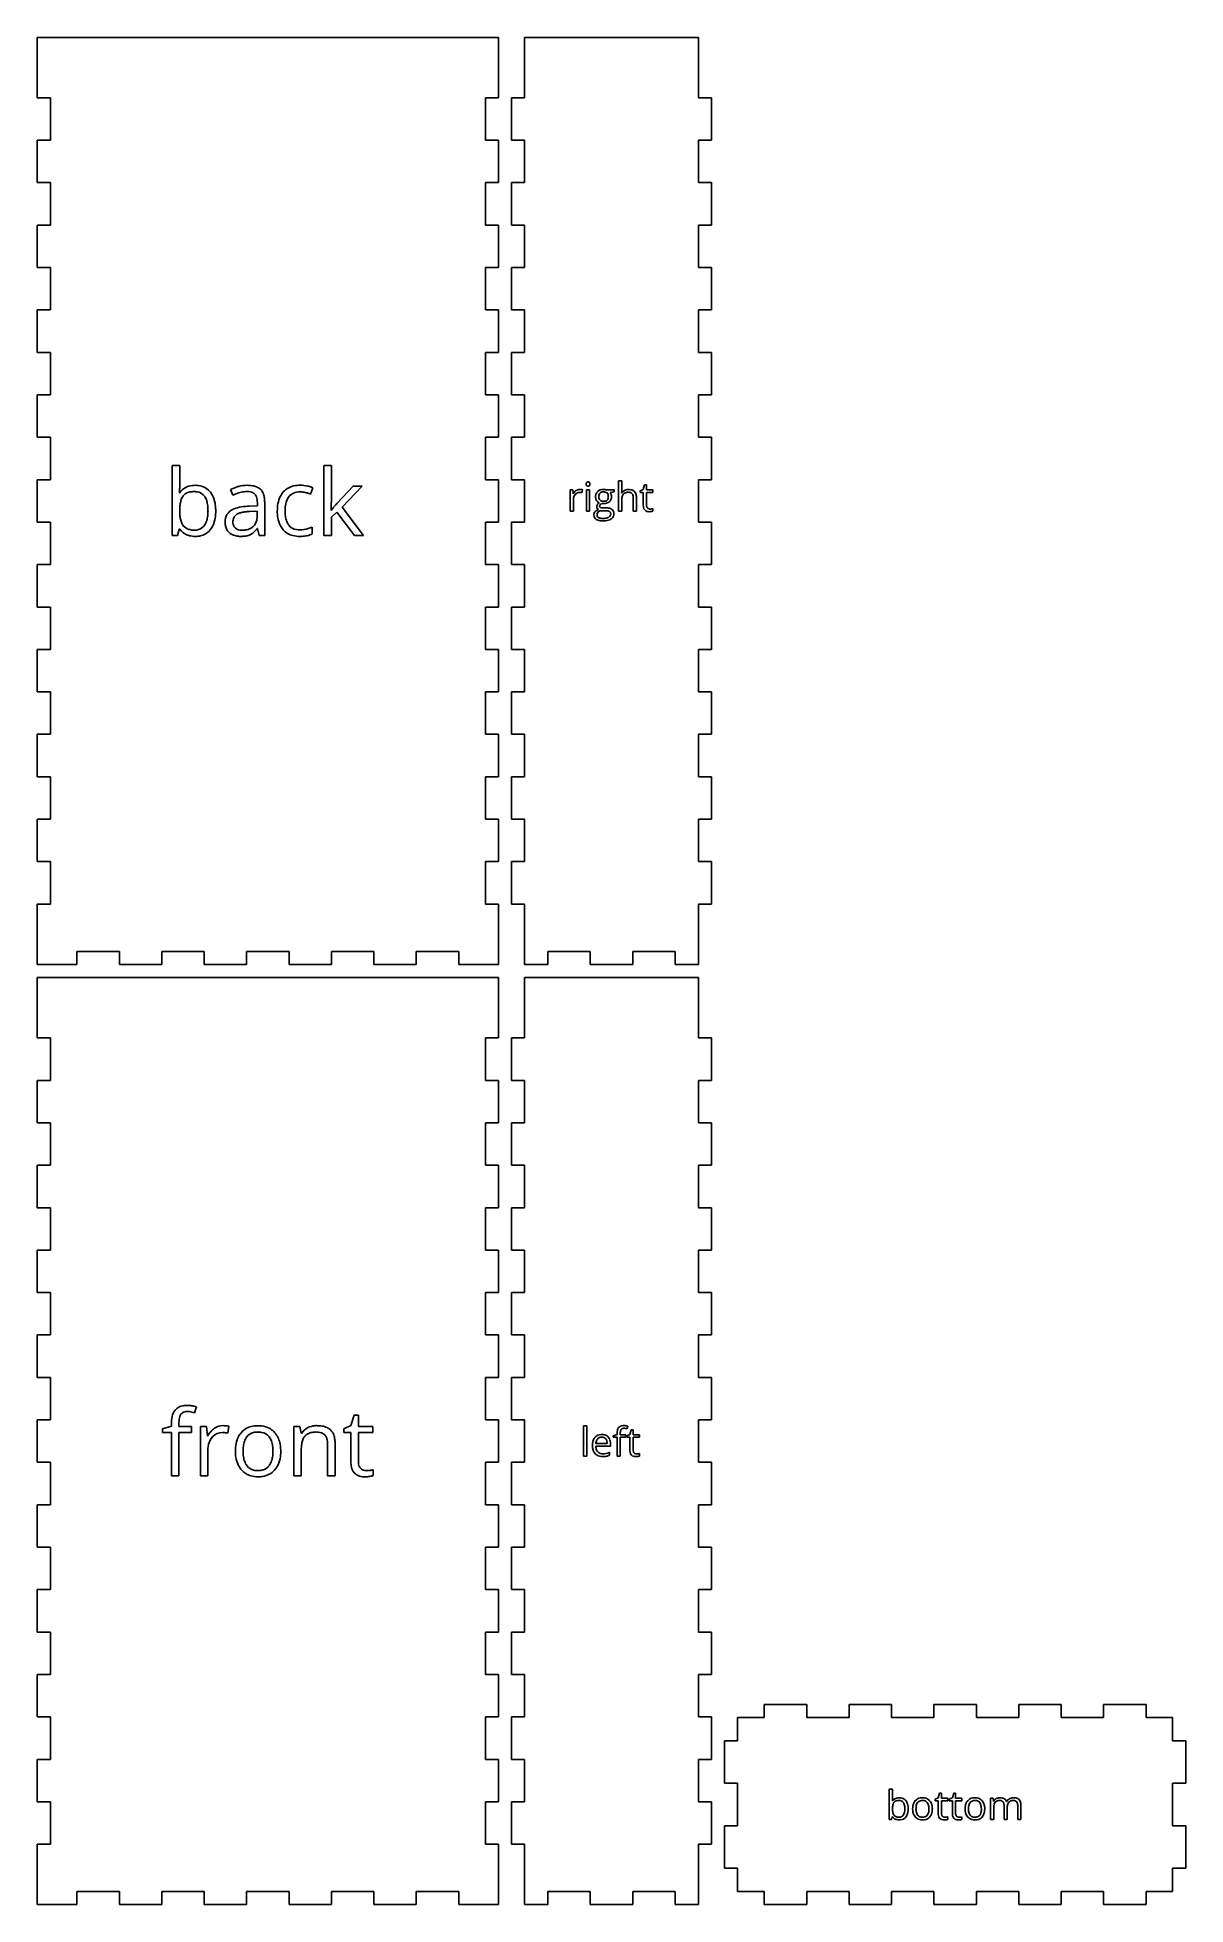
# Model space of a CAD drawing. Header units: millimetres. Extents: x 0 to 264, y 3 to 432.
import ezdxf

# ---------------------------------------------------------------- set-up
doc = ezdxf.new("R2010")
doc.units = ezdxf.units.MM

msp = doc.modelspace()

# ---------------------------------------------------------------- linework, layer by layer
at = {"layer": 'back_labelLayer'}
for p, q in [((31.02, 317.55), (31.02, 333.66)), ((31.02, 333.66), (32.74, 333.66)), ((32.74, 333.66), (32.74, 329.74)), ((65.9, 317.55), (65.9, 333.66)), ((65.9, 333.66), (67.6, 333.66)), ((67.6, 333.66), (67.6, 325.12)), ((32.66, 327.38), (32.74, 327.38)), ((44.97, 326.79), (44.44, 328.11)), ((63.37, 328.51), (62.84, 327.05)), ((68.95, 325.01), (72.62, 328.9)), ((74.66, 328.9), (70.06, 324.06)), ((72.62, 328.9), (74.66, 328.9)), ((48.66, 324.29), (50.59, 324.35)), ((50.55, 323.13), (48.83, 323.06)), ((50.55, 322.1), (50.55, 323.13)), ((50.59, 324.35), (50.59, 325.05)), ((52.27, 325.29), (52.27, 317.55)), ((67.51, 323.36), (67.6, 323.36)), ((68.89, 322.91), (67.6, 321.79)), ((67.6, 321.79), (67.6, 317.55)), ((72.9, 317.55), (68.89, 322.91)), ((70.06, 324.06), (74.98, 317.55)), ((32.26, 317.55), (31.02, 317.55)), ((32.62, 319.01), (32.26, 317.55)), ((32.74, 319.01), (32.62, 319.01)), ((50.65, 319.16), (50.57, 319.16)), ((50.99, 317.55), (50.65, 319.16)), ((52.27, 317.55), (50.99, 317.55)), ((63.21, 319.45), (63.21, 317.93)), ((67.6, 317.55), (65.9, 317.55)), ((74.98, 317.55), (72.9, 317.55))]:
    msp.add_line(p, q, dxfattribs=at)
for centre, radius, start, end in [((6.89, 329.38), 25.85, 355.7239, 358.1259), ((11.28, 329.08), 21.45, 355.4716, 355.6529), ((-3.08, 329.71), 35.83, 358.1123, 0.0484), ((35.95, 325.15), 3.91, 95.1835, 145.1109), ((35.88, 324.88), 2.94, 143.3382, 161.256), ((35.33, 325.24), 2.29, 120.1403, 142.4249), ((35.66, 324.62), 2.99, 100.4469, 119.6701), ((36.02, 322.81), 4.83, 89.5731, 100.7324), ((36.29, 323.21), 5.87, 89.8743, 96.8145), ((36.08, 323.67), 3.97, 78.6781, 90.375), ((36.35, 323.83), 5.25, 74.2393, 90.5624), ((36.42, 325.1), 2.51, 35.5408, 79.8011), ((36.7, 325.1), 3.93, 38.5631, 74.067), ((36.14, 324.9), 2.85, 32.7034, 35.5241), ((35.37, 324.46), 3.73, 15.778, 32.0151), ((35.81, 324.41), 5.06, 16.4709, 38.4075), ((48.2, 321.14), 7.92, 106.3568, 118.335), ((50.01, 316.45), 11.51, 112.2122, 115.9641), ((48.88, 319.29), 8.45, 103.6227, 112.432), ((48.54, 320.09), 9.02, 104.5162, 106.549), ((48.29, 321.12), 7.96, 90.0714, 104.6521), ((48.22, 322.07), 5.59, 90.4485, 103.7665), ((48.19, 323.42), 4.25, 83.6507, 90.1753), ((48.32, 321.82), 7.26, 81.568, 90.3249), ((48.36, 324.84), 2.81, 70.5716, 83.9929), ((48.73, 325.84), 1.74, 42.7296, 71.038), ((48.74, 324.56), 4.49, 68.2274, 81.7494), ((48.58, 325.76), 1.92, 20.4094, 41.4479), ((47.52, 325.35), 3.05, 7.8273, 20.6042), ((49.32, 326.01), 2.92, 47.8683, 68.2934), ((49.42, 326.2), 2.72, 19.2331, 46.6741), ((47.84, 325.61), 4.41, 6.3379, 19.6815), ((45.5, 325.32), 6.76, 359.8027, 6.6583), ((61.35, 323.82), 6.12, 153.0875, 170.1051), ((60.1, 324.42), 4.74, 138.655, 152.6853), ((59.87, 324.59), 4.45, 101.4913, 138.3134), ((60.06, 324.67), 2.88, 114.4266, 161.6633), ((60.33, 323.77), 3.81, 88.7194, 112.5668), ((60.4, 322.36), 6.75, 89.5892, 102.1788), ((60.41, 323.77), 3.81, 87.6749, 89.9749), ((60.45, 321.35), 7.75, 77.7702, 89.9475), ((60.35, 322.66), 4.92, 81.691, 87.5079), ((60.04, 320.51), 7.1, 77.2999, 81.7345), ((59.62, 318.52), 9.13, 74.7802, 77.4498), ((60.02, 319.95), 7.64, 68.3294, 74.8831), ((60.3, 320.54), 8.58, 74.6797, 77.9579), ((61.09, 323.41), 5.6, 70.0946, 74.7386), ((61.85, 325.48), 3.4, 63.5034, 70.1862), ((62.21, 326.23), 2.56, 62.9277, 63.1875), ((45.98, 323.24), 13.24, 177.6177, 180.0425), ((44.1, 323.19), 11.36, 179.7763, 185.7075), ((42, 323.45), 9.25, 171.0668, 177.8457), ((39.62, 322.73), 6.86, 185.5925, 194.2051), ((38.17, 324.06), 5.37, 160.8926, 171.2334), ((32.86, 322.8), 6.35, 343.4171, 353.6369), ((32.9, 323.73), 6.3, 6.1649, 16.0396), ((29.08, 323.29), 10.15, 359.7681, 6.3095), ((29.39, 323.22), 9.85, 353.4935, 0.2206), ((33.23, 323.6), 7.76, 5.1339, 16.7973), ((30.94, 323.17), 10.08, 350.6563, 0.338), ((29.98, 323.26), 11.03, 359.8779, 5.4094), ((46.14, 320.81), 2.97, 115.4905, 182.3568), ((47.63, 318.08), 6.08, 101.3568, 117.0799), ((46.82, 320.85), 1.83, 120.9734, 172.418), ((47.26, 320.17), 2.64, 113.5887, 121.6805), ((47.9, 318.65), 4.29, 102.7996, 113.2433), ((48.82, 312.49), 11.8, 92.4696, 101.7065), ((48.67, 315.37), 7.66, 96.3545, 102.9953), ((49.24, 310.45), 12.62, 91.8565, 96.4478), ((49.17, 307.51), 16.79, 91.7165, 92.9096), ((46.18, 322.07), 4.36, 346.9178, 0.2825), ((45.65, 325.08), 4.94, 359.6933, 8.0036), ((45.08, 322.1), 5.46, 359.8172, 359.9995), ((64.65, 323.21), 9.48, 169.8978, 180.3689), ((65.56, 323.14), 10.39, 179.9388, 183.9815), ((62.77, 322.89), 7.58, 183.5914, 196.354), ((66.45, 323.2), 9.5, 174.531, 180.1549), ((65.28, 323.13), 8.32, 179.7041, 188.0744), ((62.75, 323.61), 5.77, 160.1419, 175.1368), ((62.28, 322.69), 5.29, 187.9315, 200.3885), ((-3.41, 328.29), 71.09, 356.0205, 356.0552), ((11.74, 327.27), 55.91, 356.0329, 356.6443), ((33.9, 325.98), 33.71, 356.6325, 357.491), ((47.24, 325.39), 20.36, 357.5041, 358.3308), ((56.14, 325.14), 11.45, 358.2739, 359.8927), ((75.9, 317.48), 10.17, 142.3234, 144.7075), ((81.32, 313.3), 17.01, 140.4331, 142.3366), ((88.38, 307.49), 26.16, 139.2799, 140.4703), ((96.54, 300.47), 36.92, 138.3417, 139.2877), ((35.84, 321.22), 3.81, 215.585, 245.8362), ((36.75, 321.98), 3.89, 193.943, 208.0218), ((35.59, 321.39), 2.59, 208.5537, 217.5605), ((35.5, 321.35), 2.49, 218.1691, 253.8047), ((36.13, 321.89), 4.54, 245.9802, 255.5456), ((35.96, 322.78), 3.99, 253.1382, 266.8483), ((36.27, 322.56), 5.21, 255.7755, 270.3185), ((36.09, 324.31), 5.53, 266.3775, 270.0511), ((36.13, 322.21), 3.43, 269.3869, 285.8631), ((36.59, 321.43), 4.07, 274.064, 321.4081), ((36.39, 321.29), 2.47, 286.0163, 326.8497), ((35.16, 322.1), 3.94, 326.7105, 343.6662), ((36, 321.91), 4.83, 321.3162, 335.5436), ((34.45, 322.58), 6.51, 335.8306, 350.8255), ((47.49, 320.65), 4.32, 179.5457, 192.6949), ((46.03, 320.29), 2.82, 192.0828, 227.4521), ((46.11, 320.4), 2.96, 227.7689, 237.805), ((46.36, 320.86), 3.48, 238.3273, 258.9184), ((47.68, 320.68), 2.71, 171.2122, 180.2058), ((47.42, 320.65), 2.46, 179.5266, 192.7787), ((46.59, 320.44), 1.6, 192.3265, 222.058), ((46.53, 320.41), 1.53, 222.5804, 229.2548), ((46.74, 320.68), 1.87, 229.7837, 254.2724), ((47.02, 321.6), 2.84, 253.9397, 266.4534), ((47.11, 322.63), 3.86, 266.0783, 270.0591), ((47.14, 323.49), 4.73, 269.5792, 282.0413), ((46.9, 323.19), 5.84, 272.9335, 281.4139), ((47.28, 321.35), 3.96, 281.298, 293.7313), ((47.49, 321.96), 3.16, 281.7121, 306.4594), ((47.57, 320.6), 3.17, 294.3933, 304.7371), ((47.64, 321.71), 2.87, 306.9881, 313.8559), ((46.73, 321.8), 4.63, 304.8485, 314.8531), ((47.62, 321.7), 2.88, 314.1892, 347.427), ((44.98, 323.58), 7.12, 314.7445, 321.7072), ((60.27, 322.13), 4.97, 196.0167, 221.1349), ((59.77, 321.76), 4.35, 221.7976, 256.8021), ((60.66, 322.09), 3.56, 200.4183, 216.6393), ((59.98, 321.6), 2.73, 216.9695, 261.3103), ((60.28, 323.77), 6.42, 256.4244, 270.489), ((60.28, 323), 4.16, 260.136, 270.2692), ((60.26, 326.04), 7.19, 270.2658, 286.2891), ((60.49, 324.56), 7.21, 272.598, 282.1878), ((60.99, 322.29), 4.89, 282.0344, 296.9454), ((59.83, 327.67), 8.88, 286.0461, 292.3654), ((36.31, 323.17), 5.83, 269.9226, 275.5482), ((46.73, 322.62), 5.27, 258.672, 270.4047), ((46.77, 325.08), 7.73, 269.9539, 273.1491), ((60.34, 326.77), 9.42, 269.9655, 272.8643)]:
    msp.add_arc(centre, radius, start, end, dxfattribs=at)
at = {"layer": 'back_outsideCutPath'}
for p, q in [((0, 432), (0, 418.12)), ((106, 432), (0, 432)), ((106, 418.12), (106, 432)), ((0, 418.12), (3, 418.12)), ((3, 418.12), (3, 408.38)), ((103, 408.38), (103, 418.12)), ((103, 418.12), (106, 418.12)), ((3, 408.38), (0, 408.38)), ((0, 408.38), (0, 398.62)), ((106, 408.38), (103, 408.38)), ((106, 398.62), (106, 408.38)), ((0, 398.62), (3, 398.62)), ((3, 398.62), (3, 388.88)), ((103, 388.88), (103, 398.62)), ((103, 398.62), (106, 398.62)), ((3, 388.88), (0, 388.88)), ((0, 388.88), (0, 379.12)), ((106, 388.88), (103, 388.88)), ((106, 379.12), (106, 388.88)), ((0, 379.12), (3, 379.12)), ((3, 379.12), (3, 369.38)), ((103, 369.38), (103, 379.12)), ((103, 379.12), (106, 379.12)), ((3, 369.38), (0, 369.38)), ((0, 369.38), (0, 359.62)), ((106, 369.38), (103, 369.38)), ((106, 359.62), (106, 369.38)), ((0, 359.62), (3, 359.62)), ((3, 359.62), (3, 349.88)), ((103, 349.88), (103, 359.62)), ((103, 359.62), (106, 359.62)), ((3, 349.88), (0, 349.88)), ((0, 349.88), (0, 340.12)), ((106, 349.88), (103, 349.88)), ((106, 340.12), (106, 349.88)), ((0, 340.12), (3, 340.12)), ((3, 340.12), (3, 330.38)), ((103, 330.38), (103, 340.12)), ((103, 340.12), (106, 340.12)), ((3, 330.38), (0, 330.38)), ((0, 330.38), (0, 320.62)), ((106, 330.38), (103, 330.38)), ((106, 320.62), (106, 330.38)), ((0, 320.62), (3, 320.62)), ((3, 320.62), (3, 310.88)), ((103, 310.88), (103, 320.62)), ((103, 320.62), (106, 320.62)), ((3, 310.88), (0, 310.88)), ((0, 310.88), (0, 301.12)), ((106, 310.88), (103, 310.88)), ((106, 301.12), (106, 310.88)), ((0, 301.12), (3, 301.12)), ((3, 301.12), (3, 291.38)), ((103, 291.38), (103, 301.12)), ((103, 301.12), (106, 301.12)), ((3, 291.38), (0, 291.38)), ((0, 291.38), (0, 281.62)), ((106, 291.38), (103, 291.38)), ((106, 281.62), (106, 291.38)), ((0, 281.62), (3, 281.62)), ((3, 281.62), (3, 271.88)), ((103, 271.88), (103, 281.62)), ((103, 281.62), (106, 281.62)), ((3, 271.88), (0, 271.88)), ((0, 271.88), (0, 262.12)), ((106, 271.88), (103, 271.88)), ((106, 262.12), (106, 271.88)), ((0, 262.12), (3, 262.12)), ((3, 262.12), (3, 252.38)), ((103, 252.38), (103, 262.12)), ((103, 262.12), (106, 262.12)), ((3, 252.38), (0, 252.38)), ((0, 252.38), (0, 242.62)), ((106, 252.38), (103, 252.38)), ((106, 242.62), (106, 252.38)), ((0, 242.62), (3, 242.62)), ((3, 242.62), (3, 232.88)), ((103, 232.88), (103, 242.62)), ((103, 242.62), (106, 242.62)), ((3, 232.88), (0, 232.88)), ((0, 232.88), (0, 219)), ((106, 232.88), (103, 232.88)), ((106, 219), (106, 232.88)), ((0, 219), (9.12, 219)), ((9.12, 219), (9.12, 222)), ((9.12, 222), (18.88, 222)), ((18.88, 222), (18.88, 219)), ((18.88, 219), (28.62, 219)), ((28.62, 219), (28.62, 222)), ((28.62, 222), (38.38, 222)), ((38.38, 222), (38.38, 219)), ((38.38, 219), (48.12, 219)), ((48.12, 219), (48.12, 222)), ((48.12, 222), (57.88, 222)), ((57.88, 222), (57.88, 219)), ((57.88, 219), (67.62, 219)), ((67.62, 219), (67.62, 222)), ((67.62, 222), (77.38, 222)), ((77.38, 222), (77.38, 219)), ((77.38, 219), (87.12, 219)), ((87.12, 219), (87.12, 222)), ((87.12, 222), (96.88, 222)), ((96.88, 222), (96.88, 219)), ((96.88, 219), (106, 219))]:
    msp.add_line(p, q, dxfattribs=at)
at = {"layer": 'bottom_labelLayer'}
for p, q in [((195.87, 22.55), (195.87, 29.54)), ((195.87, 29.54), (196.61, 29.54)), ((196.58, 26.82), (196.61, 26.82)), ((196.61, 29.54), (196.61, 27.84)), ((206.41, 27.25), (207.11, 27.56)), ((206.41, 26.89), (206.41, 27.25)), ((207.11, 26.89), (206.41, 26.89)), ((207.11, 27.56), (207.43, 28.61)), ((207.11, 23.97), (207.11, 26.89)), ((207.43, 28.61), (207.86, 28.61)), ((207.86, 28.61), (207.86, 27.47)), ((207.86, 27.47), (209.29, 27.47)), ((209.29, 26.89), (207.86, 26.89)), ((207.86, 26.89), (207.86, 24)), ((209.29, 27.47), (209.29, 26.89)), ((209.66, 27.25), (210.36, 27.56)), ((209.66, 26.89), (209.66, 27.25)), ((210.36, 26.89), (209.66, 26.89)), ((210.36, 27.56), (210.68, 28.61)), ((210.36, 23.97), (210.36, 26.89)), ((210.68, 28.61), (211.11, 28.61)), ((211.11, 28.61), (211.11, 27.47)), ((211.11, 27.47), (212.54, 27.47)), ((212.54, 26.89), (211.11, 26.89)), ((211.11, 26.89), (211.11, 24)), ((212.54, 27.47), (212.54, 26.89)), ((219.11, 22.55), (219.11, 27.47)), ((219.11, 27.47), (219.72, 27.47)), ((219.72, 27.47), (219.84, 26.8)), ((219.84, 26.8), (219.88, 26.8)), ((222.25, 22.55), (222.25, 25.75)), ((222.84, 26.73), (222.88, 26.73)), ((225.39, 22.55), (225.39, 25.75)), ((226.13, 25.76), (226.13, 22.55)), ((196.4, 22.55), (195.87, 22.55)), ((196.56, 23.18), (196.4, 22.55)), ((196.61, 23.18), (196.56, 23.18)), ((209.32, 23.17), (209.32, 22.6)), ((212.57, 23.17), (212.57, 22.6)), ((219.86, 22.55), (219.11, 22.55)), ((219.86, 25.13), (219.86, 22.55)), ((222.99, 22.55), (222.25, 22.55)), ((222.99, 25.3), (222.99, 22.55)), ((226.13, 22.55), (225.39, 22.55))]:
    msp.add_line(p, q, dxfattribs=at)
for centre, radius, start, end in [((185.39, 27.68), 11.22, 355.7239, 358.1259), ((187.28, 27.55), 9.33, 355.4717, 355.6526), ((181.06, 27.83), 15.55, 358.1123, 0.0484), ((198, 25.85), 1.7, 95.1835, 145.1109), ((198.97, 25.38), 2.33, 160.8926, 171.2334), ((197.97, 25.73), 1.28, 143.3382, 161.256), ((197.73, 25.89), 0.992, 120.1403, 142.4249), ((197.88, 25.62), 1.3, 100.4469, 119.6701), ((198.03, 24.83), 2.1, 89.5731, 100.7324), ((198.15, 25.01), 2.55, 89.8743, 96.8146), ((198.06, 25.21), 1.72, 78.6781, 90.3749), ((198.18, 25.28), 2.28, 74.2393, 90.5624), ((198.21, 25.83), 1.09, 35.5408, 79.8011), ((198.33, 25.83), 1.71, 38.5631, 74.067), ((198.08, 25.74), 1.24, 32.7034, 35.5242), ((197.75, 25.55), 1.62, 15.7779, 32.0151), ((196.68, 25.23), 2.74, 6.1649, 16.0397), ((197.94, 25.53), 2.2, 16.4709, 38.4075), ((196.82, 25.18), 3.37, 5.1338, 16.7973), ((205.1, 25.04), 3.87, 169.2443, 180.3881), ((203.79, 25.3), 2.53, 150.7112, 169.4695), ((203.37, 25.52), 2.06, 138.176, 150.2287), ((203.3, 25.57), 1.97, 99.1759, 137.9833), ((204.52, 25.21), 2.5, 162.0653, 173.1675), ((203.6, 25.52), 1.54, 142.9026, 162.375), ((203.31, 25.72), 1.19, 103.4685, 142.3119), ((203.49, 24.67), 2.9, 89.7327, 100.0759), ((203.46, 25.16), 1.77, 89.4806, 103.8805), ((203.49, 25.05), 1.88, 79.3453, 90.3175), ((203.53, 25.06), 2.51, 73.5223, 90.5692), ((203.63, 25.69), 1.23, 37.9578, 80.4006), ((203.67, 25.59), 1.95, 41.1446, 73.2134), ((203.38, 25.51), 1.54, 20.0257, 37.4351), ((202.62, 25.23), 2.34, 7.744, 20.069), ((203.39, 25.35), 2.32, 13.5014, 41.0703), ((202.31, 25.07), 3.44, 1.1277, 13.88), ((217.15, 25.04), 3.87, 169.2443, 180.3881), ((215.84, 25.3), 2.53, 150.7112, 169.4695), ((215.42, 25.52), 2.06, 138.176, 150.2287), ((215.35, 25.57), 1.97, 99.1759, 137.9833), ((216.57, 25.21), 2.5, 162.0653, 173.1675), ((215.66, 25.52), 1.54, 142.9026, 162.375), ((215.37, 25.72), 1.19, 103.4685, 142.3119), ((215.54, 24.67), 2.9, 89.7327, 100.0759), ((215.52, 25.16), 1.77, 89.4806, 103.8805), ((215.54, 25.05), 1.88, 79.3453, 90.3175), ((215.58, 25.06), 2.51, 73.5223, 90.5692), ((215.69, 25.69), 1.23, 37.9578, 80.4006), ((215.73, 25.59), 1.95, 41.1446, 73.2134), ((215.43, 25.51), 1.54, 20.0257, 37.4351), ((214.67, 25.23), 2.34, 7.744, 20.069), ((215.45, 25.35), 2.32, 13.5014, 41.0703), ((214.36, 25.07), 3.44, 1.1277, 13.88), ((223.61, 25.2), 3.75, 171.3042, 178.3502), ((221.14, 26.06), 1.47, 117.1209, 149.5424), ((222.1, 25.44), 2.22, 161.0234, 171.4469), ((221.18, 25.76), 1.25, 143.0769, 161.3914), ((220.96, 25.91), 0.977, 123.702, 142.3022), ((221.05, 25.74), 1.17, 101.1547, 123.0655), ((221.29, 25.79), 1.77, 93.8343, 117.5072), ((221.2, 25.08), 1.85, 89.5573, 101.4832), ((221.33, 25.43), 2.14, 89.9663, 94.2832), ((221.21, 25.18), 1.75, 85.5238, 90.0793), ((221.36, 25.12), 2.44, 77.5572, 90.5513), ((221.26, 25.69), 1.24, 72.3601, 85.9562), ((221.41, 26.12), 0.782, 41.0611, 72.8994), ((221.58, 26.1), 1.44, 52.7027, 78.0054), ((221.31, 26.06), 0.901, 20.7071, 40.0218), ((220.86, 25.88), 1.38, 7.9865, 20.795), ((220.05, 25.76), 2.2, 359.6948, 8.1472), ((221.66, 26.25), 1.27, 22.2098, 51.497), ((224.23, 25.95), 1.56, 119.4042, 150.1829), ((226.27, 25.32), 3.28, 172.3776, 180.183), ((225.03, 25.49), 2.02, 160.8732, 172.5273), ((224.28, 25.75), 1.23, 140.9765, 161.17), ((224.09, 25.9), 0.988, 122.3598, 140.2884), ((224.4, 25.69), 1.87, 118.2584, 120.0628), ((224.4, 25.67), 1.89, 95.8635, 117.9693), ((224.2, 25.7), 1.21, 101.0032, 121.784), ((224.34, 25.01), 1.92, 89.5622, 101.2962), ((224.46, 25.21), 2.35, 89.9197, 96.2618), ((224.36, 25.2), 1.73, 85.8144, 90.0686), ((224.48, 24.97), 2.59, 79.9361, 90.3804), ((224.4, 25.69), 1.24, 72.6396, 86.2568), ((224.55, 26.12), 0.785, 41.0408, 73.1793), ((224.66, 25.91), 1.64, 62.9724, 80.1665), ((224.45, 26.06), 0.901, 20.7071, 40.0218), ((224, 25.88), 1.38, 7.9865, 20.795), ((223.19, 25.76), 2.2, 359.6948, 8.1472), ((224.84, 26.28), 1.23, 44.229, 62.6229), ((224.78, 26.25), 1.28, 19.5612, 43.3161), ((224, 25.96), 2.12, 7.5042, 19.9645), ((222.71, 25.78), 3.42, 359.7107, 7.6907), ((202.36, 25.02), 5.75, 177.6177, 180.0425), ((201.54, 25), 4.93, 179.7763, 185.7075), ((197.95, 24.14), 1.65, 215.585, 245.8362), ((200.63, 25.11), 4.02, 171.0668, 177.8457), ((199.6, 24.8), 2.98, 185.5925, 194.2051), ((198.35, 24.47), 1.69, 193.943, 208.0219), ((197.85, 24.22), 1.12, 208.5537, 217.5605), ((197.81, 24.2), 1.08, 218.1691, 253.8047), ((198.08, 24.44), 1.97, 245.9801, 255.5456), ((198.01, 24.82), 1.73, 253.1382, 266.8483), ((198.14, 24.72), 2.26, 255.7755, 270.3186), ((198.06, 25.48), 2.4, 266.3775, 270.0511), ((198.08, 24.57), 1.49, 269.3869, 285.863), ((198.16, 24.99), 2.53, 269.9226, 275.5481), ((198.28, 24.23), 1.77, 274.064, 321.4081), ((198.19, 24.17), 1.07, 286.0163, 326.8497), ((197.66, 24.53), 1.71, 326.7105, 343.6661), ((196.66, 24.83), 2.76, 343.4172, 353.6369), ((195.02, 25.04), 4.41, 359.7681, 6.3095), ((195.16, 25.01), 4.27, 353.4934, 0.2206), ((198.02, 24.44), 2.1, 321.3162, 335.5436), ((197.35, 24.73), 2.83, 335.8306, 350.8255), ((195.83, 24.99), 4.37, 350.6563, 0.338), ((195.41, 25.03), 4.79, 359.878, 5.4094), ((204.96, 25), 3.73, 179.7745, 189.0933), ((204, 24.84), 2.76, 188.9103, 205.3172), ((203.72, 24.72), 2.45, 205.6561, 208.4461), ((203.35, 24.49), 2.02, 207.7947, 238.6758), ((205.94, 25.03), 3.94, 173.0086, 180.2464), ((205.78, 25), 3.78, 179.706, 187.9161), ((204.39, 24.8), 2.38, 187.764, 200.0976), ((203.63, 24.52), 1.56, 200.0846, 216.9132), ((203.37, 24.55), 2.08, 238.8115, 253.2428), ((203.35, 24.32), 1.22, 217.301, 261.7099), ((203.45, 24.85), 2.39, 253.5437, 270.4182), ((203.48, 24.94), 1.85, 260.5033, 270.2476), ((203.48, 25.36), 2.9, 269.7503, 279.8033), ((203.51, 24.82), 1.73, 269.4481, 284.7256), ((203.64, 24.31), 1.21, 284.5662, 322.6334), ((203.67, 24.47), 1.99, 278.8959, 317.9979), ((203.32, 24.54), 1.6, 323.0089, 342.6391), ((202.41, 24.84), 2.57, 342.3616, 353.7538), ((201.26, 25.04), 3.72, 359.7076, 7.8972), ((201.05, 25), 3.93, 353.5363, 0.2014), ((203.6, 24.52), 2.08, 318.144, 329.7566), ((203.2, 24.73), 2.53, 330.2507, 349.4116), ((201.9, 24.99), 3.85, 349.1762, 0.3862), ((201.38, 25.02), 4.38, 359.9919, 1.542), ((209.46, 23.94), 2.34, 179.3551, 192.8478), ((208.28, 23.62), 1.13, 190.3818, 253.8772), ((209.36, 23.99), 1.5, 179.6417, 189.7505), ((208.83, 23.89), 0.963, 189.5479, 205.7874), ((208.61, 23.79), 0.723, 206.1293, 221.4085), ((208.51, 24.41), 1.95, 253.7848, 270.8853), ((208.59, 23.77), 0.693, 221.5949, 262.3505), ((208.65, 24.07), 0.997, 261.3266, 270.1913), ((208.54, 24.37), 1.91, 270.0027, 270.7602), ((208.53, 24.78), 2.32, 270.8933, 275.5483), ((208.66, 25.52), 2.45, 269.8803, 278.3029), ((208.45, 25.69), 3.23, 275.526, 279.2939), ((208.52, 25.25), 2.79, 279.1864, 280.114), ((208.68, 25.33), 2.26, 278.4154, 279.0078), ((208.65, 24.57), 2.1, 280.0071, 283.3735), ((208.4, 27.09), 4.03, 278.959, 280.5103), ((208.83, 23.79), 1.3, 283.3069, 288.1197), ((208.67, 25.68), 2.6, 280.4848, 282.6267), ((208.9, 24.66), 1.56, 282.5875, 285.5796), ((209.01, 23.26), 0.733, 287.9889, 295.3049), ((209.01, 24.25), 1.13, 285.7258, 286.2554), ((212.71, 23.94), 2.34, 179.3551, 192.8478), ((211.53, 23.62), 1.13, 190.3818, 253.8772), ((212.61, 23.99), 1.5, 179.6417, 189.7505), ((212.08, 23.89), 0.963, 189.5479, 205.7874), ((211.86, 23.79), 0.723, 206.1293, 221.4085), ((211.76, 24.41), 1.95, 253.7848, 270.8853), ((211.84, 23.77), 0.693, 221.5949, 262.3505), ((211.9, 24.07), 0.997, 261.3266, 270.1913), ((211.79, 24.37), 1.91, 270.0027, 270.7602), ((211.78, 24.78), 2.32, 270.8933, 275.5483), ((211.9, 25.52), 2.45, 269.8803, 278.3029), ((211.69, 25.69), 3.23, 275.526, 279.2939), ((211.77, 25.25), 2.79, 279.1864, 280.114), ((211.93, 25.33), 2.26, 278.4154, 279.0078), ((211.89, 24.57), 2.1, 280.0071, 283.3735), ((211.65, 27.09), 4.03, 278.959, 280.5103), ((212.08, 23.79), 1.3, 283.3069, 288.1197), ((211.91, 25.68), 2.6, 280.4848, 282.6267), ((212.14, 24.66), 1.56, 282.5875, 285.5796), ((212.26, 23.26), 0.733, 287.9889, 295.3049), ((212.26, 24.25), 1.13, 285.7258, 286.2554), ((217.01, 25), 3.73, 179.7745, 189.0933), ((216.05, 24.84), 2.76, 188.9103, 205.3172), ((215.77, 24.72), 2.45, 205.6561, 208.4461), ((215.4, 24.49), 2.02, 207.7947, 238.6758), ((218, 25.03), 3.94, 173.0086, 180.2464), ((217.83, 25), 3.78, 179.706, 187.9161), ((216.45, 24.8), 2.38, 187.764, 200.0976), ((215.68, 24.52), 1.56, 200.0846, 216.9132), ((215.43, 24.55), 2.08, 238.8115, 253.2428), ((215.4, 24.32), 1.22, 217.301, 261.7099), ((215.51, 24.85), 2.39, 253.5437, 270.4182), ((215.53, 24.94), 1.85, 260.5033, 270.2476), ((215.54, 25.36), 2.9, 269.7503, 279.8033), ((215.56, 24.82), 1.73, 269.4481, 284.7256), ((215.7, 24.31), 1.21, 284.5662, 322.6334), ((215.72, 24.47), 1.99, 278.8959, 317.9979), ((215.37, 24.54), 1.6, 323.0089, 342.6391), ((214.46, 24.84), 2.57, 342.3616, 353.7538), ((213.31, 25.04), 3.72, 359.7076, 7.8972), ((213.11, 25), 3.93, 353.5363, 0.2014), ((215.65, 24.52), 2.08, 318.144, 329.7566), ((215.25, 24.73), 2.53, 330.2507, 349.4116), ((213.95, 24.99), 3.85, 349.1762, 0.3862), ((213.43, 25.02), 4.38, 359.9919, 1.542), ((225.05, 25.14), 5.19, 178.0976, 180.0254), ((227.06, 25.3), 4.07, 179.8922, 180.0001)]:
    msp.add_arc(centre, radius, start, end, dxfattribs=at)
at = {"layer": 'bottom_outsideCutPath'}
for p, q in [((176.88, 49), (167.12, 49)), ((167.12, 49), (167.12, 46)), ((176.88, 46), (176.88, 49)), ((196.38, 49), (186.62, 49)), ((186.62, 49), (186.62, 46)), ((196.38, 46), (196.38, 49)), ((215.88, 49), (206.12, 49)), ((206.12, 49), (206.12, 46)), ((215.88, 46), (215.88, 49)), ((235.38, 49), (225.62, 49)), ((225.62, 49), (225.62, 46)), ((235.38, 46), (235.38, 49)), ((254.88, 49), (245.12, 49)), ((245.12, 49), (245.12, 46)), ((254.88, 46), (254.88, 49)), ((161, 46), (161, 40.62)), ((167.12, 46), (161, 46)), ((186.62, 46), (176.88, 46)), ((206.12, 46), (196.38, 46)), ((225.62, 46), (215.88, 46)), ((245.12, 46), (235.38, 46)), ((261, 46), (254.88, 46)), ((261, 40.62), (261, 46)), ((161, 40.62), (158, 40.62)), ((158, 40.62), (158, 30.88)), ((264, 40.62), (261, 40.62)), ((264, 30.88), (264, 40.62)), ((158, 30.88), (161, 30.88)), ((161, 30.88), (161, 21.12)), ((261, 21.12), (261, 30.88)), ((261, 30.88), (264, 30.88)), ((161, 21.12), (158, 21.12)), ((158, 21.12), (158, 11.38)), ((264, 21.12), (261, 21.12)), ((264, 11.38), (264, 21.12)), ((158, 11.38), (161, 11.38)), ((161, 11.38), (161, 6)), ((261, 6), (261, 11.38)), ((261, 11.38), (264, 11.38)), ((161, 6), (167.12, 6)), ((167.12, 6), (167.12, 3)), ((176.88, 3), (176.88, 6)), ((176.88, 6), (186.62, 6)), ((186.62, 6), (186.62, 3)), ((196.38, 3), (196.38, 6)), ((196.38, 6), (206.12, 6)), ((206.12, 6), (206.12, 3)), ((215.88, 3), (215.88, 6)), ((215.88, 6), (225.62, 6)), ((225.62, 6), (225.62, 3)), ((235.38, 3), (235.38, 6)), ((235.38, 6), (245.12, 6)), ((245.12, 6), (245.12, 3)), ((254.88, 3), (254.88, 6)), ((254.88, 6), (261, 6)), ((167.12, 3), (176.88, 3)), ((186.62, 3), (196.38, 3)), ((206.12, 3), (215.88, 3)), ((225.62, 3), (235.38, 3)), ((245.12, 3), (254.88, 3))]:
    msp.add_line(p, q, dxfattribs=at)
at = {"layer": 'front_labelLayer'}
for p, q in [((36.6, 117.35), (36.15, 115.98)), ((28.8, 112.28), (30.83, 112.9)), ((28.8, 111.5), (28.8, 112.28)), ((30.83, 112.9), (30.83, 113.53)), ((32.55, 113.57), (32.55, 112.84)), ((32.55, 112.84), (35.44, 112.84)), ((35.44, 112.84), (35.44, 111.5)), ((37.51, 101.49), (37.51, 112.84)), ((37.51, 112.84), (38.93, 112.84)), ((38.93, 112.84), (39.12, 110.74)), ((44.04, 112.92), (43.8, 111.33)), ((58.97, 101.49), (58.97, 112.84)), ((58.97, 112.84), (60.37, 112.84)), ((60.37, 112.84), (60.64, 111.29)), ((70.48, 112.33), (72.1, 113.05)), ((70.48, 111.5), (70.48, 112.33)), ((72.1, 113.05), (72.83, 115.47)), ((72.83, 115.47), (73.82, 115.47)), ((73.82, 115.47), (73.82, 112.84)), ((73.82, 112.84), (77.11, 112.84)), ((77.11, 112.84), (77.11, 111.5)), ((30.83, 111.5), (28.8, 111.5)), ((30.83, 101.49), (30.83, 111.5)), ((35.44, 111.5), (32.55, 111.5)), ((32.55, 111.5), (32.55, 101.49)), ((39.12, 110.74), (39.21, 110.74)), ((39.23, 107.58), (39.23, 101.49)), ((60.64, 111.29), (60.73, 111.29)), ((60.69, 107.45), (60.69, 101.49)), ((66.73, 101.49), (66.73, 108.83)), ((68.45, 108.89), (68.45, 101.49)), ((72.1, 111.5), (70.48, 111.5)), ((72.1, 104.75), (72.1, 111.5)), ((77.11, 111.5), (73.82, 111.5)), ((73.82, 111.5), (73.82, 104.83)), ((32.55, 101.49), (30.83, 101.49)), ((39.23, 101.49), (37.51, 101.49)), ((60.69, 101.49), (58.97, 101.49)), ((68.45, 101.49), (66.73, 101.49)), ((77.2, 102.91), (77.2, 101.6))]:
    msp.add_line(p, q, dxfattribs=at)
for centre, radius, start, end in [((34.52, 114.38), 3.6, 141.7434, 168.2322), ((33.99, 114.65), 3.01, 98.2552, 139.6203), ((34.23, 114.78), 1.49, 102.7677, 144.338), ((34.46, 112.49), 5.22, 89.6697, 99.9314), ((34.43, 113.98), 2.32, 89.4859, 103.4197), ((34.44, 112.6), 3.7, 83.0761, 89.7927), ((34.46, 112.18), 5.53, 81.5641, 89.7017), ((34.22, 110.79), 5.52, 76.5184, 83.0217), ((34.07, 109.47), 8.28, 75.974, 81.6565), ((33.57, 108.04), 8.34, 71.9613, 76.5918), ((33.4, 106.7), 11.12, 73.2964, 76.0946), ((37.8, 113.61), 6.96, 167.5776, 180.6587), ((38.44, 113.67), 5.89, 171.6528, 178.4383), ((40.66, 113.58), 8.11, 178.1972, 180.0232), ((36.09, 114.03), 3.51, 161.8437, 171.7847), ((34.65, 114.51), 1.99, 145.0689, 162.1802), ((44.26, 107.89), 5.8, 139.4139, 150.6033), ((43.22, 108.78), 4.43, 124.2321, 139.4161), ((42.67, 109.62), 3.43, 89.6797, 124.4406), ((42.7, 105.16), 7.89, 84.9923, 90.1281), ((42.89, 107.28), 5.76, 78.4892, 85.0266), ((50.3, 108.46), 4.55, 99.1759, 137.9833), ((50.74, 106.37), 6.67, 89.7326, 100.076), ((50.68, 107.5), 4.09, 89.4806, 103.8805), ((50.74, 107.25), 4.33, 79.3454, 90.3175), ((50.83, 107.27), 5.77, 73.5223, 90.5692), ((51.17, 108.5), 4.5, 41.1446, 73.2134), ((63.67, 109.42), 3.48, 116.9443, 147.6526), ((64.03, 108.82), 4.18, 115.8072, 117.6068), ((64.21, 108.39), 4.65, 94.3227, 115.5454), ((64.09, 106.39), 5.2, 89.5933, 100.3718), ((64.33, 107.42), 5.63, 89.9579, 94.7109), ((64.13, 107.03), 4.56, 84.0198, 90.1511), ((64.37, 106.26), 6.78, 80.5585, 90.3538), ((64.31, 108.5), 3.08, 71.0828, 84.3691), ((64.8, 108.72), 4.29, 65.1094, 80.7638), ((65.29, 109.82), 3.09, 46.5585, 64.8783), ((65.33, 109.93), 2.98, 19.3849, 45.5997), ((44.44, 107.59), 5.22, 173.6908, 180.0883), ((43.17, 107.79), 3.92, 138.9576, 174.5422), ((43.27, 107.68), 4.07, 135.6209, 138.8377), ((42.54, 108.51), 2.98, 89.6335, 137.0881), ((42.56, 107.45), 4.03, 87.3436, 89.9659), ((42.49, 106.21), 5.28, 81.5884, 87.1917), ((42.16, 103.94), 7.57, 77.4454, 81.636), ((54.45, 107.24), 8.92, 169.2443, 180.3881), ((51.42, 107.84), 5.83, 150.7111, 169.4695), ((50.46, 108.33), 4.75, 138.176, 150.2287), ((56.39, 107.22), 9.08, 173.0086, 180.2464), ((53.11, 107.63), 5.77, 162.0653, 173.1675), ((51, 108.34), 3.55, 142.9026, 162.375), ((50.34, 108.81), 2.74, 103.4685, 142.3119), ((51.07, 108.72), 2.83, 37.9578, 80.4006), ((50.49, 108.31), 3.54, 20.0257, 37.4351), ((48.74, 107.67), 5.4, 7.744, 20.069), ((45.6, 107.22), 8.57, 359.7076, 7.8973), ((50.52, 107.95), 5.35, 13.5014, 41.0703), ((48.02, 107.29), 7.93, 1.1277, 13.88), ((45.87, 107.18), 10.08, 359.9919, 1.542), ((68.81, 107.58), 8.12, 171.1766, 178.3218), ((71.69, 107.45), 11.01, 178.0811, 180.0236), ((65.62, 108.09), 4.89, 159.9534, 171.3801), ((63.67, 108.82), 2.81, 140.1519, 160.3146), ((63.35, 109.04), 2.42, 118.5439, 139.1927), ((63.72, 108.31), 3.24, 100.1177, 118.1602), ((64.69, 109.57), 1.94, 43.3791, 71.5386), ((64.59, 109.53), 2.04, 22.7024, 42.342), ((63.67, 109.15), 3.03, 8.4931, 22.658), ((61.87, 108.86), 4.86, 359.6714, 8.6877), ((63.61, 109.28), 4.82, 6.9634, 19.8363), ((60.95, 108.93), 7.5, 359.7631, 7.2116), ((54.13, 107.14), 8.6, 179.7745, 189.0933), ((51.92, 106.77), 6.36, 188.9102, 205.3171), ((51.26, 106.5), 5.65, 205.656, 208.4461), ((50.41, 105.97), 4.65, 207.7947, 238.6758), ((56.01, 107.13), 8.7, 179.706, 187.9161), ((52.82, 106.67), 5.48, 187.7639, 200.0977), ((51.06, 106.03), 3.6, 200.0846, 216.9132), ((50.42, 105.57), 2.82, 217.301, 261.7099), ((51.09, 105.54), 2.78, 284.5662, 322.6334), ((50.35, 106.08), 3.69, 323.0089, 342.6391), ((48.24, 106.77), 5.91, 342.3616, 353.7538), ((45.12, 107.14), 9.05, 353.5363, 0.2014), ((50.99, 106.04), 4.79, 318.144, 329.7566), ((50.07, 106.52), 5.83, 330.2507, 349.4117), ((47.08, 107.12), 8.88, 349.1762, 0.3863), ((77.5, 104.69), 5.4, 179.3551, 192.8478), ((74.79, 103.96), 2.6, 190.3818, 253.8772), ((77.28, 104.8), 3.46, 179.6417, 189.7506), ((76.06, 104.59), 2.22, 189.548, 205.7873), ((75.56, 104.36), 1.67, 206.1294, 221.4084), ((75.5, 104.31), 1.6, 221.5949, 262.3505), ((50.47, 106.09), 4.78, 238.8115, 253.2429), ((50.66, 106.8), 5.52, 253.5437, 270.4182), ((50.72, 106.99), 4.27, 260.5033, 270.2477), ((50.73, 107.96), 6.67, 269.7503, 279.8033), ((50.78, 106.72), 3.99, 269.4482, 284.7256), ((51.15, 105.91), 4.58, 278.8959, 317.9979), ((75.33, 105.77), 4.49, 253.7848, 270.8853), ((75.64, 105), 2.3, 261.3266, 270.1913), ((75.4, 105.69), 4.4, 270.0031, 270.7605), ((75.37, 106.64), 5.36, 270.8933, 275.5484), ((75.66, 108.35), 5.64, 269.8804, 278.3028), ((75.17, 108.72), 7.45, 275.526, 279.294), ((75.35, 107.72), 6.43, 279.1864, 280.1142), ((75.71, 107.91), 5.2, 278.4155, 279.008), ((75.64, 106.15), 4.84, 280.0069, 283.3735), ((75.08, 111.95), 9.3, 278.959, 280.5104), ((76.07, 104.36), 2.99, 283.307, 288.1197), ((75.68, 108.72), 6, 280.4849, 282.6267), ((76.21, 106.36), 3.59, 282.5876, 285.5795), ((76.47, 103.12), 1.69, 287.9888, 295.3048), ((76.47, 105.39), 2.58, 285.7235, 286.256)]:
    msp.add_arc(centre, radius, start, end, dxfattribs=at)
at = {"layer": 'front_outsideCutPath'}
for p, q in [((0, 216), (0, 202.12)), ((106, 216), (0, 216)), ((106, 202.12), (106, 216)), ((0, 202.12), (3, 202.12)), ((3, 202.12), (3, 192.38)), ((103, 192.38), (103, 202.12)), ((103, 202.12), (106, 202.12)), ((3, 192.38), (0, 192.38)), ((0, 192.38), (0, 182.62)), ((106, 192.38), (103, 192.38)), ((106, 182.62), (106, 192.38)), ((0, 182.62), (3, 182.62)), ((3, 182.62), (3, 172.88)), ((103, 172.88), (103, 182.62)), ((103, 182.62), (106, 182.62)), ((3, 172.88), (0, 172.88)), ((0, 172.88), (0, 163.12)), ((106, 172.88), (103, 172.88)), ((106, 163.12), (106, 172.88)), ((0, 163.12), (3, 163.12)), ((3, 163.12), (3, 153.38)), ((103, 153.38), (103, 163.12)), ((103, 163.12), (106, 163.12)), ((3, 153.38), (0, 153.38)), ((0, 153.38), (0, 143.62)), ((106, 153.38), (103, 153.38)), ((106, 143.62), (106, 153.38)), ((0, 143.62), (3, 143.62)), ((3, 143.62), (3, 133.88)), ((103, 133.88), (103, 143.62)), ((103, 143.62), (106, 143.62)), ((3, 133.88), (0, 133.88)), ((0, 133.88), (0, 124.12)), ((106, 133.88), (103, 133.88)), ((106, 124.12), (106, 133.88)), ((0, 124.12), (3, 124.12)), ((3, 124.12), (3, 114.38)), ((103, 114.38), (103, 124.12)), ((103, 124.12), (106, 124.12)), ((3, 114.38), (0, 114.38)), ((0, 114.38), (0, 104.62)), ((106, 114.38), (103, 114.38)), ((106, 104.62), (106, 114.38)), ((0, 104.62), (3, 104.62)), ((3, 104.62), (3, 94.88)), ((103, 94.88), (103, 104.62)), ((103, 104.62), (106, 104.62)), ((3, 94.88), (0, 94.88)), ((0, 94.88), (0, 85.12)), ((106, 94.88), (103, 94.88)), ((106, 85.12), (106, 94.88)), ((0, 85.12), (3, 85.12)), ((3, 85.12), (3, 75.38)), ((103, 75.38), (103, 85.12)), ((103, 85.12), (106, 85.12)), ((3, 75.38), (0, 75.38)), ((0, 75.38), (0, 65.62)), ((106, 75.38), (103, 75.38)), ((106, 65.62), (106, 75.38)), ((0, 65.62), (3, 65.62)), ((3, 65.62), (3, 55.88)), ((103, 55.88), (103, 65.62)), ((103, 65.62), (106, 65.62)), ((3, 55.88), (0, 55.88)), ((0, 55.88), (0, 46.12)), ((106, 55.88), (103, 55.88)), ((106, 46.12), (106, 55.88)), ((0, 46.12), (3, 46.12)), ((3, 46.12), (3, 36.38)), ((103, 36.38), (103, 46.12)), ((103, 46.12), (106, 46.12)), ((3, 36.38), (0, 36.38)), ((0, 36.38), (0, 26.62)), ((106, 36.38), (103, 36.38)), ((106, 26.62), (106, 36.38)), ((0, 26.62), (3, 26.62)), ((3, 26.62), (3, 16.88)), ((103, 16.88), (103, 26.62)), ((103, 26.62), (106, 26.62)), ((3, 16.88), (0, 16.88)), ((0, 16.88), (0, 3)), ((106, 16.88), (103, 16.88)), ((106, 3), (106, 16.88)), ((9.12, 3), (9.12, 6)), ((9.12, 6), (18.88, 6)), ((18.88, 6), (18.88, 3)), ((28.62, 3), (28.62, 6)), ((28.62, 6), (38.38, 6)), ((38.38, 6), (38.38, 3)), ((48.12, 3), (48.12, 6)), ((48.12, 6), (57.88, 6)), ((57.88, 6), (57.88, 3)), ((67.62, 3), (67.62, 6)), ((67.62, 6), (77.38, 6)), ((77.38, 6), (77.38, 3)), ((87.12, 3), (87.12, 6)), ((87.12, 6), (96.88, 6)), ((96.88, 6), (96.88, 3)), ((0, 3), (9.12, 3)), ((18.88, 3), (28.62, 3)), ((38.38, 3), (48.12, 3)), ((57.88, 3), (67.62, 3)), ((77.38, 3), (87.12, 3)), ((96.88, 3), (106, 3))]:
    msp.add_line(p, q, dxfattribs=at)
at = {"layer": 'left_labelLayer'}
for p, q in [((125.56, 106.03), (125.56, 113.02)), ((125.56, 113.02), (126.31, 113.02)), ((126.31, 113.02), (126.31, 106.03)), ((135.78, 112.91), (135.58, 112.31)), ((136.22, 111.04), (136.54, 112.09)), ((136.54, 112.09), (136.97, 112.09)), ((136.97, 112.09), (136.97, 110.95)), ((131.78, 108.35), (128.39, 108.35)), ((128.41, 108.96), (130.98, 108.96)), ((131.78, 108.82), (131.78, 108.35)), ((132.39, 110.71), (133.27, 110.98)), ((132.39, 110.37), (132.39, 110.71)), ((133.27, 110.37), (132.39, 110.37)), ((133.27, 110.98), (133.27, 111.25)), ((133.27, 106.03), (133.27, 110.37)), ((134.02, 111.27), (134.02, 110.95)), ((134.02, 110.95), (135.27, 110.95)), ((135.27, 110.37), (134.02, 110.37)), ((134.02, 110.37), (134.02, 106.03)), ((135.27, 110.95), (135.27, 110.37)), ((135.52, 110.73), (136.22, 111.04)), ((135.52, 110.37), (135.52, 110.73)), ((136.22, 110.37), (135.52, 110.37)), ((136.22, 107.44), (136.22, 110.37)), ((136.97, 110.95), (138.4, 110.95)), ((138.4, 110.37), (136.97, 110.37)), ((136.97, 110.37), (136.97, 107.47)), ((138.4, 110.95), (138.4, 110.37)), ((126.31, 106.03), (125.56, 106.03)), ((131.57, 106.92), (131.57, 106.25)), ((134.02, 106.03), (133.27, 106.03)), ((138.44, 106.64), (138.44, 106.07))]:
    msp.add_line(p, q, dxfattribs=at)
for centre, radius, start, end in [((136.3, 111.28), 3.02, 167.5776, 180.6587), ((134.87, 111.62), 1.56, 141.7434, 168.2322), ((134.64, 111.74), 1.31, 98.2551, 139.6203), ((136.58, 111.31), 2.56, 171.6528, 178.4383), ((135.56, 111.46), 1.52, 161.8438, 171.7847), ((134.93, 111.67), 0.863, 145.0689, 162.1801), ((134.75, 111.79), 0.646, 102.7677, 144.338), ((134.85, 110.8), 2.27, 89.6697, 99.9314), ((134.84, 111.44), 1.01, 89.486, 103.4197), ((134.84, 110.85), 1.6, 83.0761, 89.7928), ((134.85, 110.66), 2.4, 81.5641, 89.7017), ((134.74, 110.06), 2.4, 76.5184, 83.0217), ((134.68, 109.49), 3.59, 75.974, 81.6564), ((134.46, 108.87), 3.62, 71.9613, 76.5918), ((134.39, 108.28), 4.83, 73.2964, 76.0945), ((131.53, 108.47), 3.92, 168.9539, 180.3843), ((131.88, 108.45), 4.26, 179.9888, 181.7991), ((130.92, 108.39), 3.3, 181.3575, 194.492), ((130.25, 108.73), 2.61, 149.4071, 169.1854), ((129.85, 108.1), 2.19, 194.0877, 223.0538), ((129.9, 108.92), 2.21, 140.1056, 148.9067), ((129.68, 109.12), 1.91, 92.4763, 140.5386), ((131.38, 108.41), 2.99, 181.1447, 190.8007), ((131.21, 108.7), 2.82, 172.1545, 174.7616), ((130.57, 108.8), 2.17, 160.3354, 172.5315), ((130.33, 108.2), 1.92, 190.6006, 206.0275), ((129.92, 109.04), 1.47, 138.0995, 160.5866), ((129.86, 107.98), 1.4, 206.2951, 222.5558), ((129.67, 109.27), 1.14, 106.4657, 137.9176), ((129.76, 108.94), 1.47, 89.4422, 106.209), ((129.78, 108.4), 2.64, 89.9638, 93.9176), ((129.78, 108.88), 1.53, 79.6469, 90.291), ((129.8, 108.77), 2.27, 74.2126, 90.545), ((129.89, 109.38), 1.02, 40.0823, 80.6243), ((129.94, 109.29), 1.73, 41.2065, 74.0233), ((129.78, 109.3), 1.15, 23.4821, 39.7072), ((129.35, 109.12), 1.62, 8.7342, 23.2772), ((128.44, 108.97), 2.54, 359.6745, 8.9224), ((129.67, 109.06), 2.09, 11.5994, 41.1496), ((128.75, 108.84), 3.04, 359.6148, 12.0336), ((137.54, 111.27), 3.52, 178.1974, 180.0231), ((138.57, 107.41), 2.34, 179.3551, 192.8478), ((138.47, 107.46), 1.5, 179.6417, 189.7505), ((129.74, 108.01), 2.05, 223.5466, 256.1957), ((129.82, 107.96), 1.36, 223.0645, 258.1402), ((129.95, 108.83), 2.9, 256.0088, 270.4848), ((129.98, 108.64), 2.05, 257.5312, 270.4319), ((129.98, 112.01), 6.08, 269.9669, 271.9932), ((129.99, 110.53), 3.94, 270.1984, 292.209), ((130.03, 110.55), 4.61, 271.912, 275.9727), ((130.19, 109.08), 3.13, 275.9054, 281.6604), ((130.11, 109.36), 3.42, 281.9936, 287.8851), ((129.79, 110.36), 4.48, 287.9023, 293.4862), ((129.8, 111.07), 4.51, 291.8254, 293.1614), ((137.39, 107.1), 1.13, 190.3818, 253.8772), ((137.94, 107.37), 0.963, 189.5479, 205.7874), ((137.72, 107.27), 0.723, 206.1293, 221.4085), ((137.62, 107.88), 1.95, 253.7848, 270.8853), ((137.7, 107.25), 0.693, 221.5949, 262.3505), ((137.76, 107.55), 0.997, 261.3266, 270.1913), ((137.65, 107.85), 1.91, 270.0027, 270.7602), ((137.64, 108.26), 2.32, 270.8933, 275.5483), ((137.77, 109), 2.45, 269.8803, 278.3029), ((137.56, 109.16), 3.23, 275.526, 279.2939), ((137.63, 108.73), 2.79, 279.1864, 280.114), ((137.79, 108.81), 2.26, 278.4154, 279.0078), ((137.76, 108.05), 2.1, 280.0071, 283.3735), ((137.51, 110.57), 4.03, 278.959, 280.5103), ((137.94, 107.27), 1.3, 283.3069, 288.1197), ((137.78, 109.16), 2.6, 280.4848, 282.6267), ((138.01, 108.14), 1.56, 282.5875, 285.5796), ((138.12, 106.73), 0.733, 287.9889, 295.3049), ((138.12, 107.72), 1.13, 285.7258, 286.2554)]:
    msp.add_arc(centre, radius, start, end, dxfattribs=at)
at = {"layer": 'left_outsideCutPath'}
for p, q in [((112, 216), (112, 202.12)), ((152, 216), (112, 216)), ((152, 202.12), (152, 216)), ((112, 202.12), (109, 202.12)), ((109, 202.12), (109, 192.38)), ((155, 202.12), (152, 202.12)), ((155, 192.38), (155, 202.12)), ((109, 192.38), (112, 192.38)), ((112, 192.38), (112, 182.62)), ((152, 182.62), (152, 192.38)), ((152, 192.38), (155, 192.38)), ((112, 182.62), (109, 182.62)), ((109, 182.62), (109, 172.88)), ((155, 182.62), (152, 182.62)), ((155, 172.88), (155, 182.62)), ((109, 172.88), (112, 172.88)), ((112, 172.88), (112, 163.12)), ((152, 163.12), (152, 172.88)), ((152, 172.88), (155, 172.88)), ((112, 163.12), (109, 163.12)), ((109, 163.12), (109, 153.38)), ((155, 163.12), (152, 163.12)), ((155, 153.38), (155, 163.12)), ((109, 153.38), (112, 153.38)), ((112, 153.38), (112, 143.62)), ((152, 143.62), (152, 153.38)), ((152, 153.38), (155, 153.38)), ((112, 143.62), (109, 143.62)), ((109, 143.62), (109, 133.88)), ((155, 143.62), (152, 143.62)), ((155, 133.88), (155, 143.62)), ((109, 133.88), (112, 133.88)), ((112, 133.88), (112, 124.12)), ((152, 124.12), (152, 133.88)), ((152, 133.88), (155, 133.88)), ((112, 124.12), (109, 124.12)), ((109, 124.12), (109, 114.38)), ((155, 124.12), (152, 124.12)), ((155, 114.38), (155, 124.12)), ((109, 114.38), (112, 114.38)), ((112, 114.38), (112, 104.62)), ((152, 104.62), (152, 114.38)), ((152, 114.38), (155, 114.38)), ((112, 104.62), (109, 104.62)), ((109, 104.62), (109, 94.88)), ((155, 104.62), (152, 104.62)), ((155, 94.88), (155, 104.62)), ((109, 94.88), (112, 94.88)), ((112, 94.88), (112, 85.12)), ((152, 85.12), (152, 94.88)), ((152, 94.88), (155, 94.88)), ((112, 85.12), (109, 85.12)), ((109, 85.12), (109, 75.38)), ((155, 85.12), (152, 85.12)), ((155, 75.38), (155, 85.12)), ((109, 75.38), (112, 75.38)), ((112, 75.38), (112, 65.62)), ((152, 65.62), (152, 75.38)), ((152, 75.38), (155, 75.38)), ((112, 65.62), (109, 65.62)), ((109, 65.62), (109, 55.88)), ((155, 65.62), (152, 65.62)), ((155, 55.88), (155, 65.62)), ((109, 55.88), (112, 55.88)), ((112, 55.88), (112, 46.12)), ((152, 46.12), (152, 55.88)), ((152, 55.88), (155, 55.88)), ((112, 46.12), (109, 46.12)), ((109, 46.12), (109, 36.38)), ((155, 46.12), (152, 46.12)), ((155, 36.38), (155, 46.12)), ((109, 36.38), (112, 36.38)), ((112, 36.38), (112, 26.62)), ((152, 26.62), (152, 36.38)), ((152, 36.38), (155, 36.38)), ((112, 26.62), (109, 26.62)), ((109, 26.62), (109, 16.88)), ((155, 26.62), (152, 26.62)), ((155, 16.88), (155, 26.62)), ((109, 16.88), (112, 16.88)), ((112, 16.88), (112, 3)), ((152, 3), (152, 16.88)), ((152, 16.88), (155, 16.88)), ((117.38, 3), (117.38, 6)), ((117.38, 6), (127.12, 6)), ((127.12, 6), (127.12, 3)), ((136.88, 3), (136.88, 6)), ((136.88, 6), (146.62, 6)), ((146.62, 6), (146.62, 3)), ((112, 3), (117.38, 3)), ((127.12, 3), (136.88, 3)), ((146.62, 3), (152, 3))]:
    msp.add_line(p, q, dxfattribs=at)
at = {"layer": 'right_labelLayer'}
for p, q in [((122.48, 323.11), (122.48, 328.03)), ((122.48, 328.03), (123.1, 328.03)), ((123.1, 328.03), (123.18, 327.12)), ((123.18, 327.12), (123.22, 327.12)), ((125.32, 328.07), (125.21, 327.38)), ((126.24, 323.11), (126.24, 328.03)), ((126.24, 328.03), (126.98, 328.03)), ((126.98, 328.03), (126.98, 323.11)), ((130.89, 328.03), (132.6, 328.03)), ((132.6, 327.56), (131.68, 327.45)), ((132.6, 328.03), (132.6, 327.56)), ((133.61, 323.11), (133.61, 330.1)), ((133.61, 330.1), (134.35, 330.1)), ((134.32, 327.35), (134.36, 327.35)), ((134.35, 330.1), (134.35, 327.98)), ((136.98, 323.11), (136.98, 326.3)), ((137.72, 326.32), (137.72, 323.11)), ((138.6, 327.81), (139.31, 328.12)), ((138.6, 327.45), (138.6, 327.81)), ((139.31, 327.45), (138.6, 327.45)), ((139.31, 328.12), (139.62, 329.17)), ((139.31, 324.53), (139.31, 327.45)), ((139.62, 329.17), (140.05, 329.17)), ((140.05, 329.17), (140.05, 328.03)), ((140.05, 328.03), (141.48, 328.03)), ((141.48, 327.45), (140.05, 327.45)), ((140.05, 327.45), (140.05, 324.56)), ((141.48, 328.03), (141.48, 327.45)), ((123.23, 323.11), (122.48, 323.11)), ((123.23, 325.75), (123.23, 323.11)), ((126.98, 323.11), (126.24, 323.11)), ((130.64, 323.22), (129.74, 323.22)), ((130, 323.89), (130.87, 323.89)), ((134.35, 323.11), (133.61, 323.11)), ((134.35, 325.68), (134.35, 323.11)), ((137.72, 323.11), (136.98, 323.11)), ((141.52, 323.73), (141.52, 323.16))]:
    msp.add_line(p, q, dxfattribs=at)
for centre, radius, start, end in [((125.41, 325.89), 2.52, 139.4139, 150.6033), ((124.94, 325.84), 1.7, 138.9576, 174.5422), ((124.96, 326.27), 1.92, 124.2321, 139.4162), ((124.98, 325.8), 1.77, 135.621, 138.8379), ((124.67, 326.15), 1.29, 89.6335, 137.0881), ((124.72, 326.64), 1.49, 89.6797, 124.4406), ((124.67, 325.7), 1.75, 87.3439, 89.9658), ((124.74, 324.7), 3.42, 84.9923, 90.1281), ((124.64, 325.16), 2.29, 81.5884, 87.1917), ((124.5, 324.17), 3.29, 77.4454, 81.6361), ((124.82, 325.62), 2.5, 78.4892, 85.0266), ((127, 329.37), 0.826, 170.8452, 180.3546), ((127.06, 329.37), 0.88, 179.8804, 185.3687), ((126.78, 329.34), 0.607, 184.9925, 198.204), ((126.69, 329.42), 0.513, 155.9679, 171.0516), ((126.57, 329.26), 0.385, 197.7934, 224.8942), ((126.54, 329.49), 0.349, 133.7879, 155.9173), ((126.6, 329.43), 0.431, 92.6446, 133.471), ((126.6, 329.29), 0.418, 225.1301, 249.9001), ((126.61, 329.34), 0.474, 250.5, 270.5978), ((126.62, 329.29), 0.569, 89.9692, 93.7645), ((126.62, 329.42), 0.439, 46.3708, 90.8879), ((126.62, 329.3), 0.435, 269.1788, 314.2807), ((126.67, 329.47), 0.377, 17.7251, 46.4474), ((126.68, 329.26), 0.364, 313.6154, 332.2677), ((126.57, 329.31), 0.486, 332.6323, 350.0706), ((126.46, 329.4), 0.592, 4.9427, 18.1901), ((126.28, 329.36), 0.772, 349.8345, 0.3892), ((126.2, 329.37), 0.853, 359.8849, 5.3181), ((130.49, 326.46), 2.15, 166.8196, 180.4839), ((130.22, 326.44), 1.88, 179.9759, 183.6207), ((129.88, 326.4), 1.54, 183.0161, 212.3123), ((129.78, 326.64), 1.42, 132.3288, 167.3341), ((129.87, 326.5), 1.58, 106.2189, 131.5378), ((131.04, 326.46), 1.96, 175.3393, 180.0865), ((130.53, 326.45), 1.46, 179.5618, 191.6529), ((130.47, 326.52), 1.39, 162.5912, 175.7343), ((130.02, 326.34), 0.938, 191.3555, 213.366), ((130, 326.67), 0.895, 135.584, 163.0016), ((129.96, 326.69), 0.858, 122.521, 134.9967), ((130.11, 325.72), 2.4, 93.633, 106.5409), ((130.04, 326.55), 1.02, 101.0621, 121.9739), ((130.15, 326.02), 1.56, 89.5859, 101.3334), ((130.19, 324.83), 3.29, 89.9381, 94.0268), ((130.18, 325.96), 1.62, 76.1095, 90.7028), ((130.21, 325.27), 2.86, 82.5852, 90.185), ((130.29, 325.94), 2.18, 74.0089, 82.5694), ((130.39, 326.71), 0.847, 13.9536, 77.6674), ((130.42, 326.26), 0.823, 282.7797, 346.4829), ((129.67, 326.49), 1.6, 359.1806, 15.0432), ((129.76, 326.45), 1.51, 345.4362, 0.7466), ((130.73, 326.7), 1.21, 29.4584, 38.3577), ((130.24, 326.42), 1.78, 23.1845, 29.5422), ((129.77, 326.21), 2.3, 21.2507, 23.3488), ((130.57, 326.53), 1.43, 6.8505, 20.9872), ((130.3, 326.45), 1.71, 342.565, 0.5957), ((130.16, 326.47), 1.84, 359.8711, 7.0432), ((131.43, 327.76), 2.92, 351.9712, 354.962), ((129.92, 327.89), 4.43, 354.9828, 357.8944), ((127.64, 327.98), 6.71, 357.8674, 0.0683), ((137.92, 325.74), 3.57, 171.3202, 178.3407), ((135.62, 326.56), 1.49, 119.8316, 147.9726), ((136.53, 325.96), 2.16, 160.1567, 171.5313), ((135.67, 326.28), 1.24, 140.6208, 160.5049), ((135.5, 326.39), 1.04, 118.4551, 139.6706), ((135.8, 326.28), 1.82, 116.6659, 120.4183), ((135.84, 326.2), 1.91, 96.6653, 116.3783), ((135.67, 326.07), 1.4, 100.1068, 118.0847), ((135.83, 325.23), 2.26, 89.5919, 100.3595), ((135.91, 325.69), 2.42, 89.8928, 96.9959), ((135.85, 325.51), 1.98, 84.0198, 90.1511), ((135.93, 325.09), 3.03, 80.6863, 90.3537), ((135.92, 326.15), 1.34, 71.0828, 84.3691), ((136.09, 326.62), 0.841, 43.3791, 71.5386), ((136.12, 326.2), 1.9, 65.6022, 80.8844), ((136.05, 326.6), 0.887, 22.7025, 42.342), ((135.65, 326.43), 1.32, 8.4931, 22.658), ((136.35, 326.71), 1.34, 46.7401, 65.4131), ((134.87, 326.31), 2.11, 359.6714, 8.6877), ((136.36, 326.76), 1.3, 19.2204, 45.7661), ((135.61, 326.48), 2.1, 6.4734, 19.6468), ((134.5, 326.33), 3.22, 359.7945, 6.7744), ((125.49, 325.76), 2.26, 173.6908, 180.0883), ((129.09, 322.29), 1.14, 138.3916, 181.0053), ((129.52, 322.27), 1.57, 179.9783, 183.0228), ((129.16, 322.24), 1.21, 182.208, 207.7462), ((129.21, 322.19), 1.3, 113.8121, 138.3496), ((129.94, 326.45), 1.62, 212.4715, 215.8877), ((129.45, 324.19), 0.853, 161.7226, 180.4843), ((129.46, 324.18), 0.856, 179.9839, 182.9379), ((129.29, 324.16), 0.691, 182.1767, 215.3416), ((129.7, 326.25), 1.31, 215.1641, 247.4748), ((129.36, 324.21), 0.756, 144.4963, 161.3351), ((129.86, 322.29), 1.19, 168.258, 180.382), ((129.42, 322.27), 0.749, 179.2208, 200.9356), ((129.44, 321.69), 1.85, 102.2871, 114.1173), ((129.47, 322.39), 0.786, 130.7945, 169.0413), ((129.33, 322.25), 0.659, 202.0287, 236.1457), ((129.48, 324.29), 0.919, 215.4649, 217.1752), ((129.61, 324.03), 1.07, 132.7259, 144.1479), ((129.37, 324.2), 0.774, 216.5861, 245.4969), ((130.01, 323.6), 1.65, 125.2213, 132.8655), ((129.52, 322.32), 0.873, 117.2305, 130.5023), ((130.41, 323.04), 2.34, 121.2353, 125.3795), ((129.62, 322.09), 1.12, 99.8103, 116.8229), ((129.9, 326.27), 0.798, 213.9574, 227.7972), ((129.83, 324.29), 0.561, 147.5369, 180.2593), ((129.65, 324.28), 0.386, 179.2918, 198.3582), ((129.58, 324.26), 0.312, 199.2291, 239.5691), ((130.01, 324.17), 0.783, 128.0882, 147.14), ((130.01, 326.39), 0.964, 228.2621, 254.7341), ((129.64, 324.35), 0.414, 238.2197, 239.8458), ((129.69, 324.44), 0.523, 240.7302, 254.5027), ((129.73, 321.51), 1.71, 89.6435, 100.0209), ((130.35, 323.74), 1.33, 117.3934, 128.4096), ((129.83, 324.94), 1.04, 254.1638, 262.2122), ((129.94, 325.73), 1.83, 262.0555, 267.2084), ((130.11, 326.91), 2.02, 259.4965, 263.3904), ((130.14, 326.86), 1.45, 254.4016, 267.4349), ((130, 326.73), 2.84, 267.0919, 270.0864), ((130.15, 327.28), 2.4, 263.4836, 270.1272), ((130.18, 327.33), 1.92, 267.0154, 270.0323), ((130.16, 328.12), 3.24, 269.9691, 272.9313), ((130.2, 327.03), 1.62, 269.2257, 284.3773), ((130.21, 327.35), 2.46, 272.5335, 285.258), ((130.65, 318.48), 4.74, 86.5054, 90.1399), ((130.44, 326.57), 1.65, 284.9316, 310.6223), ((130.89, 320.84), 3.05, 81.5744, 90.306), ((130.77, 320.41), 2.81, 81.4173, 86.5757), ((130.97, 321.69), 1.51, 73.41, 81.5907), ((130.71, 322.8), 1.24, 296.4048, 301.8009), ((131.06, 321.93), 1.95, 68.3671, 81.74), ((130.8, 322.68), 1.09, 301.2231, 318.6238), ((131.2, 322.46), 0.707, 58.9972, 73.8586), ((130.61, 326.37), 1.38, 310.6098, 342.0923), ((131.32, 322.67), 0.47, 31.5096, 58.0778), ((131, 322.5), 0.815, 319.0766, 1.1407), ((131.19, 322.6), 0.611, 10.6608, 30.9363), ((131.28, 322.49), 1.35, 52.1879, 68.2501), ((130.8, 322.52), 1.01, 359.546, 10.9905), ((131.16, 322.5), 1.37, 302.9904, 339.5495), ((131.43, 322.7), 1.09, 8.6201, 51.8983), ((130.92, 322.56), 1.61, 340.5269, 0.7201), ((130.89, 322.58), 1.64, 359.743, 9.7326), ((139.16, 325.69), 4.81, 178.1079, 180.023), ((141.65, 324.5), 2.34, 179.3551, 192.8478), ((140.47, 324.18), 1.13, 190.3818, 253.8772), ((141.55, 324.55), 1.5, 179.6417, 189.7505), ((141.02, 324.45), 0.963, 189.5479, 205.7874), ((140.81, 324.35), 0.723, 206.1293, 221.4085), ((140.7, 324.97), 1.95, 253.7848, 270.8853), ((140.78, 324.33), 0.693, 221.5949, 262.3505), ((140.84, 324.63), 0.997, 261.3266, 270.1913), ((140.73, 324.93), 1.91, 270.0027, 270.7602), ((140.72, 325.34), 2.32, 270.8933, 275.5483), ((140.85, 326.08), 2.45, 269.8803, 278.3029), ((140.64, 326.25), 3.23, 275.526, 279.2939), ((140.71, 325.81), 2.79, 279.1864, 280.114), ((140.87, 325.89), 2.26, 278.4154, 279.0078), ((140.84, 325.13), 2.1, 280.0071, 283.3735), ((140.6, 327.65), 4.03, 278.959, 280.5103), ((141.03, 324.35), 1.3, 283.3069, 288.1197), ((140.86, 326.24), 2.6, 280.4848, 282.6267), ((141.09, 325.22), 1.56, 282.5875, 285.5796), ((141.2, 323.82), 0.733, 287.9889, 295.3049), ((141.2, 324.81), 1.13, 285.7258, 286.2554), ((129.13, 322.25), 1.19, 208.9036, 236.4231), ((129.44, 322.7), 1.73, 235.9668, 251.2229), ((129.74, 323.56), 2.65, 251.2102, 262.7064), ((129.46, 322.42), 0.875, 235.0634, 238.5041), ((129.62, 322.7), 1.19, 239.1066, 254.4862), ((129.83, 323.42), 1.94, 254.2324, 263.4938), ((129.94, 325.08), 4.18, 262.5635, 270.2699), ((129.96, 324.53), 3.06, 263.4108, 270.1458), ((129.99, 326.81), 5.91, 269.7545, 276.6169), ((129.99, 326.48), 5.01, 269.7957, 275.3991), ((129.97, 325.39), 3.92, 269.9103, 270), ((130.18, 324.56), 3.08, 275.2957, 283.3516), ((130.25, 324.61), 3.69, 276.494, 286.4953), ((130.48, 323.3), 1.78, 283.1371, 295.8573), ((130.67, 323.21), 2.24, 286.2542, 302.528), ((130.91, 322.81), 1.77, 303.1869, 304.1722)]:
    msp.add_arc(centre, radius, start, end, dxfattribs=at)
at = {"layer": 'right_outsideCutPath'}
for p, q in [((112, 432), (112, 418.12)), ((152, 432), (112, 432)), ((152, 418.12), (152, 432)), ((112, 418.12), (109, 418.12)), ((109, 418.12), (109, 408.38)), ((155, 418.12), (152, 418.12)), ((155, 408.38), (155, 418.12)), ((109, 408.38), (112, 408.38)), ((112, 408.38), (112, 398.62)), ((152, 398.62), (152, 408.38)), ((152, 408.38), (155, 408.38)), ((112, 398.62), (109, 398.62)), ((109, 398.62), (109, 388.88)), ((155, 398.62), (152, 398.62)), ((155, 388.88), (155, 398.62)), ((109, 388.88), (112, 388.88)), ((112, 388.88), (112, 379.12)), ((152, 379.12), (152, 388.88)), ((152, 388.88), (155, 388.88)), ((112, 379.12), (109, 379.12)), ((109, 379.12), (109, 369.38)), ((155, 379.12), (152, 379.12)), ((155, 369.38), (155, 379.12)), ((109, 369.38), (112, 369.38)), ((112, 369.38), (112, 359.62)), ((152, 359.62), (152, 369.38)), ((152, 369.38), (155, 369.38)), ((112, 359.62), (109, 359.62)), ((109, 359.62), (109, 349.88)), ((155, 359.62), (152, 359.62)), ((155, 349.88), (155, 359.62)), ((109, 349.88), (112, 349.88)), ((112, 349.88), (112, 340.12)), ((152, 340.12), (152, 349.88)), ((152, 349.88), (155, 349.88)), ((112, 340.12), (109, 340.12)), ((109, 340.12), (109, 330.38)), ((155, 340.12), (152, 340.12)), ((155, 330.38), (155, 340.12)), ((109, 330.38), (112, 330.38)), ((112, 330.38), (112, 320.62)), ((152, 320.62), (152, 330.38)), ((152, 330.38), (155, 330.38)), ((112, 320.62), (109, 320.62)), ((109, 320.62), (109, 310.88)), ((155, 320.62), (152, 320.62)), ((155, 310.88), (155, 320.62)), ((109, 310.88), (112, 310.88)), ((112, 310.88), (112, 301.12)), ((152, 301.12), (152, 310.88)), ((152, 310.88), (155, 310.88)), ((112, 301.12), (109, 301.12)), ((109, 301.12), (109, 291.38)), ((155, 301.12), (152, 301.12)), ((155, 291.38), (155, 301.12)), ((109, 291.38), (112, 291.38)), ((112, 291.38), (112, 281.62)), ((152, 281.62), (152, 291.38)), ((152, 291.38), (155, 291.38)), ((112, 281.62), (109, 281.62)), ((109, 281.62), (109, 271.88)), ((155, 281.62), (152, 281.62)), ((155, 271.88), (155, 281.62)), ((109, 271.88), (112, 271.88)), ((112, 271.88), (112, 262.12)), ((152, 262.12), (152, 271.88)), ((152, 271.88), (155, 271.88)), ((112, 262.12), (109, 262.12)), ((109, 262.12), (109, 252.38)), ((155, 262.12), (152, 262.12)), ((155, 252.38), (155, 262.12)), ((109, 252.38), (112, 252.38)), ((112, 252.38), (112, 242.62)), ((152, 242.62), (152, 252.38)), ((152, 252.38), (155, 252.38)), ((112, 242.62), (109, 242.62)), ((109, 242.62), (109, 232.88)), ((155, 242.62), (152, 242.62)), ((155, 232.88), (155, 242.62)), ((109, 232.88), (112, 232.88)), ((112, 232.88), (112, 219)), ((152, 219), (152, 232.88)), ((152, 232.88), (155, 232.88)), ((112, 219), (117.38, 219)), ((117.38, 219), (117.38, 222)), ((117.38, 222), (127.12, 222)), ((127.12, 222), (127.12, 219)), ((127.12, 219), (136.88, 219)), ((136.88, 219), (136.88, 222)), ((136.88, 222), (146.62, 222)), ((146.62, 222), (146.62, 219)), ((146.62, 219), (152, 219))]:
    msp.add_line(p, q, dxfattribs=at)

doc.saveas('drawing.dxf')
